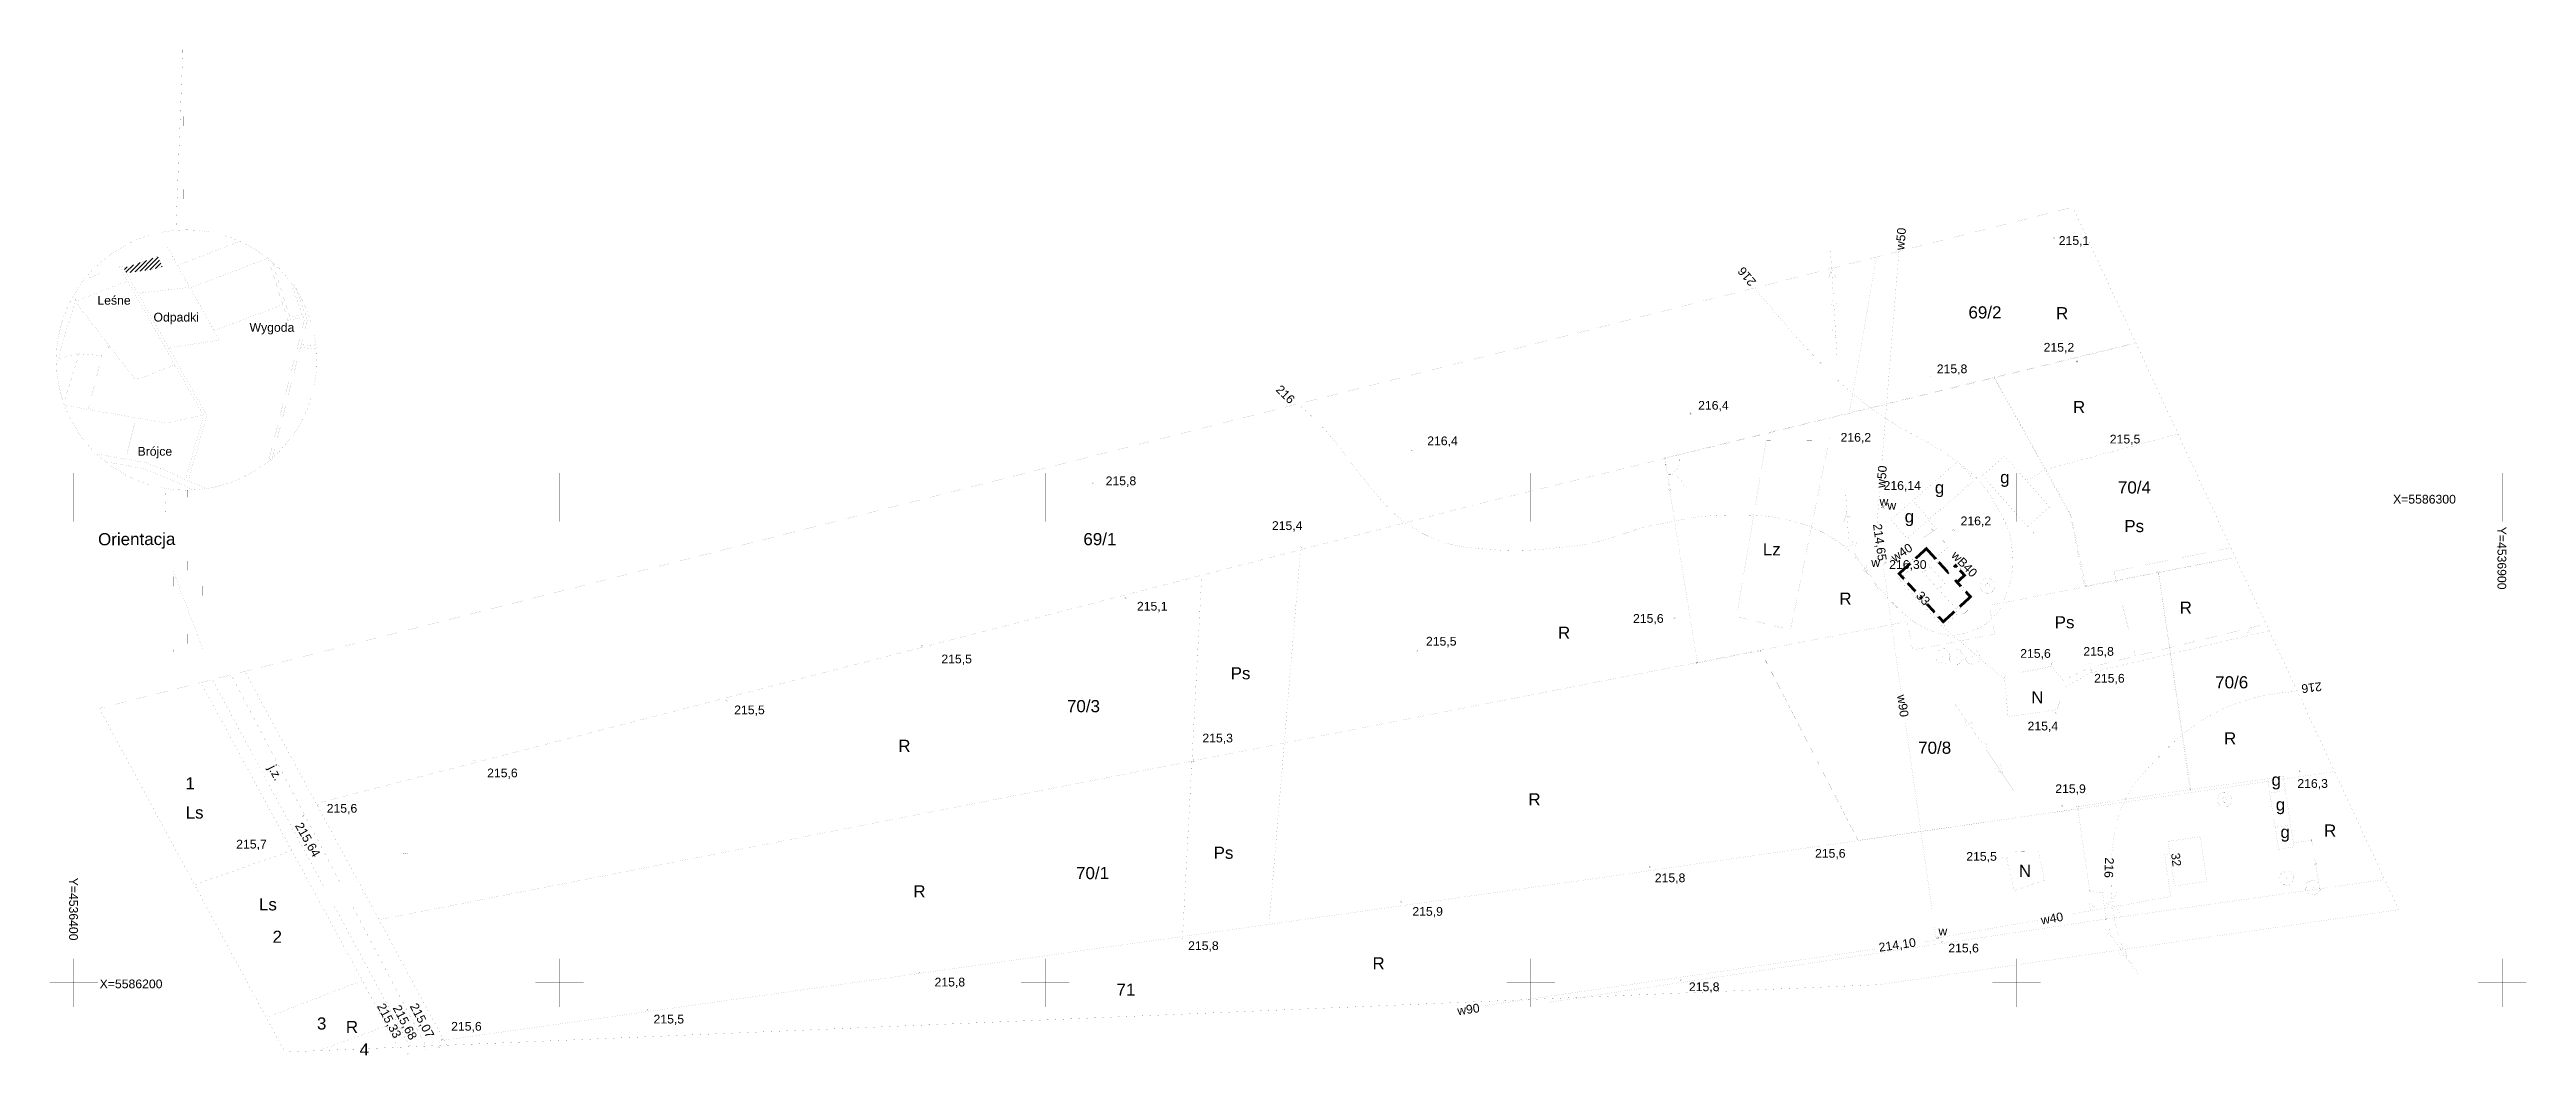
# Model space of a CAD drawing. Extents: x 114 to 624, y 4 to 211.
import ezdxf
from ezdxf.enums import TextEntityAlignment as Align

# ---------------------------------------------------------------- set-up
doc = ezdxf.new("R2010")
doc.units = 0
doc.header["$MEASUREMENT"] = 0
doc.set_wipeout_variables(frame=1)
for name, pattern in [('linia 1x1', [1, 0.5, -0.5]), ('linia 2x1', [1.5, 1, -0.5]), ('linia 4x1', [2.5, 2, -0.5])]:
    doc.linetypes.add(name, pattern=pattern)
for name, color, linetype in [('1x1 linia', 7, 'Continuous'), ('2x1 linia', 7, 'Continuous'), ('A3ramka', 7, 'Continuous'), ('BUN', 7, 'Continuous'), ('BUO', 7, 'Continuous'), ('granice', 7, 'Continuous'), ('opisy 25', 7, 'Continuous'), ('opisy18', 7, 'Continuous'), ('płoty', 7, 'Continuous'), ('siatka', 7, 'Continuous'), ('symbole', 7, 'Continuous'), ('sytuacja', 7, 'Continuous'), ('uzbrojenia', 7, 'Continuous'), ('użytki', 7, 'Continuous'), ('warstwice', 7, 'Continuous'), ('zakres', 7, 'Continuous')]:
    doc.layers.add(name, color=color, linetype=linetype)
doc.styles.add('GENERATED_STYLE_1', font='ARIAL.ttf')
doc.linetypes.add('FENCELINE0', pattern='A,0,[1,mapa Lśne Odpadki1.Shx,S=0.059524,R=0,X=0,Y=0],-7.51,0', length=7.51)

msp = doc.modelspace()

# ---------------------------------------------------------------- texts
at = {"layer": 'A3ramka', "color": 7, "insert": (123.61515, 108.599233), "char_height": 2.5, "width": 16.35, "attachment_point": 7, "rotation": 0.26138415, "style": 'GENERATED_STYLE_1'}
msp.add_mtext('{\\fArial Europa Środkowa|b0|i0|c0|p34;Orientacja}', dxfattribs=at)
at = {"layer": 'opisy 25', "color": 1, "char_height": 2.5, "attachment_point": 7, "style": 'GENERATED_STYLE_1'}
for s, insert, width in [('{\\fArial Europa Środkowa|b0|i0|c0|p34;69/2}', (508.727604, 156.05406), 7.05), ('{\\fArial Europa Środkowa|b0|i0|c0|p34;R}', (526.75422, 155.913287), 2.625), ('{\\fArial Europa Środkowa|b0|i0|c0|p34;R}', (530.244329, 136.575596), 2.625), ('{\\fArial Europa Środkowa|b0|i0|c0|p34;g}', (515.246259, 121.373538), 2.025), ('{\\fArial Europa Środkowa|b0|i0|c0|p34;70/4}', (539.504227, 119.999303), 7.05), ('{\\fArial Europa Środkowa|b0|i0|c0|p34;g}', (501.807337, 119.266984), 2.025), ('{\\fArial Europa Środkowa|b0|i0|c0|p34;g}', (495.595302, 113.306712), 2.025), ('{\\fArial Europa Środkowa|b0|i0|c0|p34;Ps}', (540.815503, 112.032303), 4.2), ('{\\fArial Europa Środkowa|b0|i0|c0|p34;69/1}', (326.484045, 109.340283), 7.05), ('{\\fArial Europa Środkowa|b0|i0|c0|p34;Lz}', (466.380828, 107.262534), 3.825), ('{\\fArial Europa Środkowa|b0|i0|c0|p34;R}', (482.141248, 97.125305), 2.625), ('{\\fArial Europa Środkowa|b0|i0|c0|p34;R}', (552.207885, 95.269772), 2.625), ('{\\fArial Europa Środkowa|b0|i0|c0|p34;R}', (424.203091, 90.096771), 2.625), ('{\\fArial Europa Środkowa|b0|i0|c0|p34;Ps}', (526.485567, 92.216701), 4.2), ('{\\fArial Europa Środkowa|b0|i0|c0|p34;Ps}', (356.808058, 81.710279), 4.2), ('{\\fArial Europa Środkowa|b0|i0|c0|p34;70/6}', (559.533812, 79.851947), 7.05), ('{\\fArial Europa Środkowa|b0|i0|c0|p34;70/3}', (323.106532, 74.935135), 7.05), ('{\\fArial Europa Środkowa|b0|i0|c0|p34;N}', (521.653521, 76.780824), 2.625), ('{\\fArial Europa Środkowa|b0|i0|c0|p34;R}', (288.371569, 66.792669), 2.625), ('{\\fArial Europa Środkowa|b0|i0|c0|p34;70/8}', (498.373678, 66.366324), 7.05), ('{\\fArial Europa Środkowa|b0|i0|c0|p34;R}', (561.347352, 68.321227), 2.625), ('{\\fArial Europa Środkowa|b0|i0|c0|p34;1}', (141.601793, 59.05452), 2.025), ('{\\fArial Europa Środkowa|b0|i0|c0|p34;g}', (571.127996, 59.054707), 2.025), ('{\\fArial Europa Środkowa|b0|i0|c0|p34;R}', (418.113959, 55.766497), 2.625), ('{\\fArial Europa Środkowa|b0|i0|c0|p34;g}', (572.008758, 53.949681), 2.025), ('{\\fArial Europa Środkowa|b0|i0|c0|p34;Ls}', (141.638445, 53.02335), 3.825), ('{\\fArial Europa Środkowa|b0|i0|c0|p34;R}', (581.941069, 49.341343), 2.625), ('{\\fArial Europa Środkowa|b0|i0|c0|p34;Ps}', (353.299558, 44.735752), 4.2), ('{\\fArial Europa Środkowa|b0|i0|c0|p34;g}', (572.968446, 48.296353), 2.025), ('{\\fArial Europa Środkowa|b0|i0|c0|p34;70/1}', (324.974477, 40.550708), 7.05), ('{\\fArial Europa Środkowa|b0|i0|c0|p34;N}', (519.100402, 41.055491), 2.625), ('{\\fArial Europa Środkowa|b0|i0|c0|p34;Ls}', (156.728406, 34.10368), 3.825), ('{\\fArial Europa Środkowa|b0|i0|c0|p34;68}', (170.843724, 35.53474), 4.05), ('{\\fArial Europa Środkowa|b0|i0|c0|p34;R}', (291.467724, 36.832083), 2.625), ('{\\fArial Europa Środkowa|b0|i0|c0|p34;2}', (159.532573, 27.462927), 2.025), ('{\\fArial Europa Środkowa|b0|i0|c0|p34;R}', (386.006373, 21.989254), 2.625), ('{\\fArial Europa Środkowa|b0|i0|c0|p34;71}', (333.302995, 16.557704), 4.05), ('{\\fArial Europa Środkowa|b0|i0|c0|p34;3}', (168.673753, 9.561023), 2.025), ('{\\fArial Europa Środkowa|b0|i0|c0|p34;R}', (174.625812, 8.87745), 2.625), ('{\\fArial Europa Środkowa|b0|i0|c0|p34;4}', (177.451491, 4.255919), 2.025)]:
    msp.add_mtext(s, dxfattribs=dict(at, insert=insert, width=width))
at = {"layer": 'opisy18', "color": 30, "char_height": 1.8, "attachment_point": 7, "style": 'GENERATED_STYLE_1'}
for s, insert, width, rotation in [('{\\fArial Europa Środkowa|b0|i0|c0|p34;w50}', (495.536995, 170.099798), 4.698, 85.39867349), ('{\\fArial Europa Środkowa|b0|i0|c0|p34;w50}', (491.598818, 121.104647), 4.698, 85.39867349), ('{\\fArial Europa Środkowa|b0|i0|c0|p34;214,65}', (488.72903, 113.615684), 7.992, 277.96730779), ('{\\fArial Europa Środkowa|b0|i0|c0|p34;Y=4536900}', (617.626339, 113.178205), 13.338, 270), ('{\\fArial Europa Środkowa|b0|i0|c0|p34;w40}', (493.578595, 105.823456), 4.698, 33.57031296), ('{\\fArial Europa Środkowa|b0|i0|c0|p34;wB40}', (505.034156, 107.101091), 6.426, 314.15678707), ('{\\fArial Europa Środkowa|b0|i0|c0|p34;33}', (497.775399, 98.862169), 2.916, 312.17050997), ('{\\fArial Europa Środkowa|b0|i0|c0|p34;w90}', (493.998064, 78.441053), 4.698, 277.96730779), ('{\\fArial Europa Środkowa|b0|i0|c0|p34;j.z.}', (158.089037, 63.247597), 3.24, 297.98640168), ('{\\fArial Europa Środkowa|b0|i0|c0|p34;215,64}', (163.796341, 51.438082), 7.992, 299.74673614), ('{\\fArial Europa Środkowa|b0|i0|c0|p34;32}', (550.405196, 45.858342), 2.916, 277.26479046), ('{\\fArial Europa Środkowa|b0|i0|c0|p34;Y=4536400}', (117.624423, 40.878764), 13.338, 270), ('{\\fArial Europa Środkowa|b0|i0|c0|p34;w40}', (523.814765, 31.19985), 4.698, 10.05544231), ('{\\fArial Europa Środkowa|b0|i0|c0|p34;214,10}', (490.438411, 25.288493), 7.992, 8.23763533), ('{\\fArial Europa Środkowa|b0|i0|c0|p34;215,33}', (180.690237, 14.26597), 7.992, 297.78123111), ('{\\fArial Europa Środkowa|b0|i0|c0|p34;215,68}', (183.923508, 13.909827), 7.992, 297.78123111), ('{\\fArial Europa Środkowa|b0|i0|c0|p34;215,07}', (187.444354, 14.271443), 7.992, 297.78123111), ('{\\fArial Europa Środkowa|b0|i0|c0|p34;w90}', (403.618236, 12.519133), 4.698, 8.23763533)]:
    msp.add_mtext(s, dxfattribs=dict(at, insert=insert, width=width, rotation=rotation))
for s, insert, width in [('{\\fArial Europa Środkowa|b0|i0|c0|p34;215,1}', (527.322434, 170.904801), 6.534), ('{\\fArial Europa Środkowa|b0|i0|c0|p34;Leśne}', (123.462386, 158.900501), 7.128), ('{\\fArial Europa Środkowa|b0|i0|c0|p34;Odpadki}', (135.016657, 154.90588), 9.666), ('{\\fArial Europa Środkowa|b0|i0|c0|p34;Wygoda}', (154.792674, 152.796588), 9.666), ('{\\fArial Europa Środkowa|b0|i0|c0|p34;215,2}', (524.20441, 148.909195), 6.534), ('{\\fArial Europa Środkowa|b0|i0|c0|p34;215,8}', (502.204197, 144.470703), 6.534), ('{\\fArial Europa Środkowa|b0|i0|c0|p34;216,4}', (453.066121, 136.953605), 6.534), ('{\\fArial Europa Środkowa|b0|i0|c0|p34;Brójce}', (131.737853, 127.271136), 7.344), ('{\\fArial Europa Środkowa|b0|i0|c0|p34;216,4}', (397.28252, 129.638027), 6.534), ('{\\fArial Europa Środkowa|b0|i0|c0|p34;216,2}', (482.390455, 130.35966), 6.534), ('{\\fArial Europa Środkowa|b0|i0|c0|p34;215,5}', (537.82936, 129.997248), 6.534), ('{\\fArial Europa Środkowa|b0|i0|c0|p34;215,8}', (331.074045, 121.394149), 6.534), ('{\\fArial Europa Środkowa|b0|i0|c0|p34;216,14}', (491.245113, 120.435336), 7.992), ('{\\fArial Europa Środkowa|b0|i0|c0|p34;w}', (490.411958, 117.543041), 1.782), ('{\\fArial Europa Środkowa|b0|i0|c0|p34;w}', (492.026895, 116.677602), 1.782), ('{\\fArial Europa Środkowa|b0|i0|c0|p34;X=5586300}', (596.154489, 117.926162), 13.392), ('{\\fArial Europa Środkowa|b0|i0|c0|p34;215,4}', (365.308357, 112.178005), 6.534), ('{\\fArial Europa Środkowa|b0|i0|c0|p34;216,2}', (507.103261, 113.15099), 6.534), ('{\\fArial Europa Środkowa|b0|i0|c0|p34;w}', (488.718348, 104.910307), 1.782), ('{\\fArial Europa Środkowa|b0|i0|c0|p34;216,30}', (492.404962, 104.160936), 7.992), ('{\\fArial Europa Środkowa|b0|i0|c0|p34;215,1}', (337.508937, 95.568669), 6.534), ('{\\fArial Europa Środkowa|b0|i0|c0|p34;215,6}', (439.660326, 93.047198), 6.534), ('{\\fArial Europa Środkowa|b0|i0|c0|p34;215,5}', (297.240572, 84.700899), 6.534), ('{\\fArial Europa Środkowa|b0|i0|c0|p34;215,5}', (397.025714, 88.353446), 6.534), ('{\\fArial Europa Środkowa|b0|i0|c0|p34;215,6}', (519.384814, 85.844163), 6.534), ('{\\fArial Europa Środkowa|b0|i0|c0|p34;215,8}', (532.374605, 86.263548), 6.534), ('{\\fArial Europa Środkowa|b0|i0|c0|p34;215,6}', (534.598091, 80.724266), 6.534), ('{\\fArial Europa Środkowa|b0|i0|c0|p34;215,5}', (254.586616, 74.208875), 6.534), ('{\\fArial Europa Środkowa|b0|i0|c0|p34;215,4}', (520.897579, 70.884837), 6.534), ('{\\fArial Europa Środkowa|b0|i0|c0|p34;215,3}', (350.987326, 68.415713), 6.534), ('{\\fArial Europa Środkowa|b0|i0|c0|p34;215,6}', (203.715643, 61.224761), 6.534), ('{\\fArial Europa Środkowa|b0|i0|c0|p34;216,3}', (576.444427, 59.054257), 6.534), ('{\\fArial Europa Środkowa|b0|i0|c0|p34;215,9}', (526.603017, 57.969447), 6.534), ('{\\fArial Europa Środkowa|b0|i0|c0|p34;215,6}', (170.677707, 53.935691), 6.534), ('{\\fArial Europa Środkowa|b0|i0|c0|p34;215,7}', (152.047889, 46.555171), 6.534), ('{\\fArial Europa Środkowa|b0|i0|c0|p34;215,6}', (477.129253, 44.658394), 6.534), ('{\\fArial Europa Środkowa|b0|i0|c0|p34;215,5}', (508.277196, 44.0334), 6.534), ('{\\fArial Europa Środkowa|b0|i0|c0|p34;215,8}', (444.145939, 39.623755), 6.534), ('{\\fArial Europa Środkowa|b0|i0|c0|p34;215,9}', (394.222439, 32.702052), 6.534), ('{\\fArial Europa Środkowa|b0|i0|c0|p34;215,8}', (348.05412, 25.646236), 6.534), ('{\\fArial Europa Środkowa|b0|i0|c0|p34;w}', (502.545734, 28.989104), 1.782), ('{\\fArial Europa Środkowa|b0|i0|c0|p34;215,6}', (504.572488, 25.150878), 6.534), ('{\\fArial Europa Środkowa|b0|i0|c0|p34;X=5586200}', (123.933401, 18.074985), 13.392), ('{\\fArial Europa Środkowa|b0|i0|c0|p34;215,8}', (295.838911, 18.13982), 6.534), ('{\\fArial Europa Środkowa|b0|i0|c0|p34;215,8}', (451.16711, 17.170994), 6.534), ('{\\fArial Europa Środkowa|b0|i0|c0|p34;215,6}', (196.303642, 9.028168), 6.534), ('{\\fArial Europa Środkowa|b0|i0|c0|p34;215,5}', (237.976885, 10.515173), 6.534)]:
    msp.add_mtext(s, dxfattribs=dict(at, insert=insert, width=width))
at = {"layer": 'warstwice', "color": 6, "char_height": 1.8, "width": 4.374, "attachment_point": 7, "style": 'GENERATED_STYLE_1'}
for insert, rotation in [((465.151587, 163.710221), 130.13471599), ((365.938138, 141.241802), 316.03936857), ((581.348634, 81.201348), 187.11660205), ((536.856355, 45.073828), 267.27042684)]:
    msp.add_mtext('{\\fArial Europa Środkowa|b0|i0|c0|p34;216}', dxfattribs=dict(at, insert=insert, rotation=rotation))

# ---------------------------------------------------------------- blocks, each defined once
blk = doc.blocks.new('HATCH_2', base_point=(128.85, 166.45))
at = {"layer": 'opisy18'}
h = blk.add_hatch(dxfattribs=at)
h.set_pattern_fill('ANSI31', color=30, scale=5, style=0, pattern_type=0)
h.paths.add_polyline_path([(128.85, 166.45), (135.94, 168.85), (136.81, 166.74), (134.24, 166.09), (129.41, 165.47)], flags=0)
blk = doc.blocks.new('HATCH_3', base_point=(168.526664, 56.155878))
at = {"layer": 'sytuacja', "color": 1, "style": 'GENERATED_STYLE_1', "oblique": -0.000003}
blk.add_text('16\xa0435,59 m', height=0.15, dxfattribs=at).set_placement((187.509933, 45.729564), align=Align.RIGHT)
blk.add_text('2', height=0.100005, dxfattribs=at).set_placement((187.518977, 45.779559))
blk = doc.blocks.new('WALL_21', base_point=(508.75, 98.76))
for points in [[(509.55, 98.73), (508.75, 98.76), (506.75, 96.93), (506.97, 96.7), (506.93, 96.66), (507.1, 96.47)], [(506.08, 95.54), (505.91, 95.72), (505.87, 95.68), (505.65, 95.92), (503.56, 94), (503.52, 93.2)]]:
    blk.add_hatch(color=7).paths.add_polyline_path(points, flags=0)
at = {"color": 1, "linetype": 'Continuous', "const_width": 0.009}
for points in [[(506.75, 96.93), (505.65, 95.92)], [(506.08, 95.54), (507.1, 96.47)]]:
    blk.add_lwpolyline(points, dxfattribs=at)
at = {"color": 7, "linetype": 'Continuous', "const_width": 0.009}
for points in [[(508.75, 98.76), (506.75, 96.93)], [(506.75, 96.93), (506.97, 96.7)], [(507.1, 96.47), (509.55, 98.73)], [(503.52, 93.2), (506.08, 95.54)], [(505.65, 95.92), (503.56, 94)], [(505.65, 95.92), (505.87, 95.68)], [(505.87, 95.68), (505.91, 95.72)], [(505.91, 95.72), (506.08, 95.54)], [(506.97, 96.7), (506.93, 96.66)], [(506.93, 96.66), (507.1, 96.47)]]:
    blk.add_lwpolyline(points, dxfattribs=at)
blk = doc.blocks.new('WALL_22', base_point=(505.76, 102.02))
for points in [[(506.18, 102.4), (505.76, 102.02), (506.96, 100.71), (507.2, 100.92), (507.24, 100.88), (507.42, 101.05)], [(508.35, 100.03), (508.17, 99.86), (508.21, 99.82), (507.97, 99.6), (508.75, 98.76), (509.55, 98.73)]]:
    blk.add_hatch(color=7).paths.add_polyline_path(points, flags=0)
at = {"color": 7, "linetype": 'Continuous', "const_width": 0.009}
for points in [[(506.18, 102.4), (505.76, 102.02)], [(505.76, 102.02), (506.96, 100.71)], [(506.4, 102.16), (506.18, 102.4)], [(507.42, 101.05), (506.78, 101.74)], [(506.96, 100.71), (507.2, 100.92)], [(507.2, 100.92), (507.24, 100.88)], [(507.24, 100.88), (507.42, 101.05)], [(507.97, 99.6), (508.21, 99.82)], [(507.97, 99.6), (508.75, 98.76)], [(508.17, 99.86), (508.35, 100.03)], [(508.21, 99.82), (508.17, 99.86)], [(509.55, 98.73), (508.35, 100.03)]]:
    blk.add_lwpolyline(points, dxfattribs=at)
at = {"color": 1, "linetype": 'Continuous', "const_width": 0.009}
for points in [[(506.96, 100.71), (507.97, 99.6)], [(508.35, 100.03), (507.42, 101.05)]]:
    blk.add_lwpolyline(points, dxfattribs=at)
blk = doc.blocks.new('WALL_23', base_point=(500.04, 108.25))
for points in [[(500.07, 109.06), (500.04, 108.25), (501.8, 106.33), (502.04, 106.55), (502.08, 106.5), (502.26, 106.67)], [(502.79, 106.1), (502.61, 105.93), (502.65, 105.88), (502.41, 105.67), (504.52, 103.37), (504.56, 104.17)]]:
    blk.add_hatch(color=7).paths.add_polyline_path(points, flags=0)
at = {"color": 7, "linetype": 'Continuous', "const_width": 0.009}
for points in [[(500.04, 108.25), (501.8, 106.33)], [(502.26, 106.67), (500.07, 109.06)], [(501.8, 106.33), (502.04, 106.55)], [(502.04, 106.55), (502.08, 106.5)], [(502.08, 106.5), (502.26, 106.67)], [(502.41, 105.67), (502.65, 105.88)], [(502.41, 105.67), (504.52, 103.37)], [(502.61, 105.93), (502.79, 106.1)], [(502.65, 105.88), (502.61, 105.93)], [(504.56, 104.17), (502.79, 106.1)]]:
    blk.add_lwpolyline(points, dxfattribs=at)
at = {"color": 1, "linetype": 'Continuous', "const_width": 0.009}
for points in [[(501.8, 106.33), (502.41, 105.67)], [(502.79, 106.1), (502.26, 106.67)]]:
    blk.add_lwpolyline(points, dxfattribs=at)
blk = doc.blocks.new('WALL_24', base_point=(504.52, 103.37))
for points in [[(504.56, 104.17), (504.52, 103.37), (504.82, 103.64), (504.6, 103.88), (504.63, 103.9), (504.46, 104.08)], [(505.51, 105.05), (505.68, 104.87), (505.71, 104.89), (505.93, 104.65), (506.05, 104.77), (506.09, 105.58)]]:
    blk.add_hatch(color=7).paths.add_polyline_path(points, flags=0)
at = {"color": 7, "linetype": 'Continuous', "const_width": 0.009}
for points in [[(504.63, 103.9), (504.46, 104.08)], [(504.52, 103.37), (504.82, 103.64)], [(504.6, 103.88), (504.63, 103.9)], [(504.82, 103.64), (504.6, 103.88)], [(506.09, 105.58), (505.51, 105.05)], [(505.68, 104.87), (505.51, 105.05)], [(505.71, 104.89), (505.68, 104.87)], [(505.93, 104.65), (505.71, 104.89)], [(505.93, 104.65), (506.05, 104.77)]]:
    blk.add_lwpolyline(points, dxfattribs=at)
blk = doc.blocks.new('WALL_25', base_point=(506.05, 104.77))
for points in [[(506.09, 105.58), (506.05, 104.77), (506.15, 104.67), (506.38, 104.89), (506.42, 104.84), (506.61, 105.01)], [(507.14, 104.44), (506.95, 104.27), (506.99, 104.22), (506.76, 104.01), (507.51, 103.18), (508.32, 103.15)]]:
    blk.add_hatch(color=7).paths.add_polyline_path(points, flags=0)
at = {"color": 7, "linetype": 'Continuous', "const_width": 0.009}
for points in [[(506.05, 104.77), (506.15, 104.67)], [(506.61, 105.01), (506.09, 105.58)], [(506.15, 104.67), (506.38, 104.89)], [(506.38, 104.89), (506.42, 104.84)], [(506.42, 104.84), (506.61, 105.01)], [(506.76, 104.01), (506.99, 104.22)], [(506.76, 104.01), (507.51, 103.18)], [(506.95, 104.27), (507.14, 104.44)], [(506.99, 104.22), (506.95, 104.27)], [(508.32, 103.15), (507.14, 104.44)]]:
    blk.add_lwpolyline(points, dxfattribs=at)
at = {"color": 1, "linetype": 'Continuous', "const_width": 0.009}
for points in [[(506.15, 104.67), (506.76, 104.01)], [(507.14, 104.44), (506.61, 105.01)]]:
    blk.add_lwpolyline(points, dxfattribs=at)
blk = doc.blocks.new('WALL_26', base_point=(494.85, 103.49))
for points in [[(497.62, 106.81), (497.79, 106.62), (497.83, 106.66), (498.05, 106.43), (500.04, 108.25), (500.07, 109.06)], [(494.05, 103.53), (494.85, 103.49), (496.94, 105.41), (496.73, 105.65), (496.77, 105.69), (496.6, 105.87)]]:
    blk.add_hatch(color=7).paths.add_polyline_path(points, flags=0)
at = {"color": 7, "linetype": 'Continuous', "const_width": 0.009}
for points in [[(500.07, 109.06), (497.62, 106.81)], [(498.05, 106.43), (500.04, 108.25)], [(496.6, 105.87), (494.05, 103.53)], [(494.85, 103.49), (496.94, 105.41)], [(496.77, 105.69), (496.6, 105.87)], [(496.73, 105.65), (496.77, 105.69)], [(496.94, 105.41), (496.73, 105.65)], [(497.79, 106.62), (497.62, 106.81)], [(497.83, 106.66), (497.79, 106.62)], [(498.05, 106.43), (497.83, 106.66)]]:
    blk.add_lwpolyline(points, dxfattribs=at)
at = {"color": 1, "linetype": 'Continuous', "const_width": 0.009}
for points in [[(497.62, 106.81), (496.6, 105.87)], [(496.94, 105.41), (498.05, 106.43)]]:
    blk.add_lwpolyline(points, dxfattribs=at)
blk = doc.blocks.new('WALL_27', base_point=(497.31, 100.81))
for points in [[(495.26, 102.21), (495.44, 102.38), (495.4, 102.42), (495.64, 102.64), (494.85, 103.49), (494.05, 103.53)], [(496.89, 100.43), (497.31, 100.81), (496.45, 101.75), (496.21, 101.54), (496.17, 101.58), (495.99, 101.41)]]:
    blk.add_hatch(color=7).paths.add_polyline_path(points, flags=0)
at = {"color": 7, "linetype": 'Continuous', "const_width": 0.009}
for points in [[(494.05, 103.53), (495.26, 102.21)], [(495.64, 102.64), (494.85, 103.49)], [(495.44, 102.38), (495.26, 102.21)], [(495.64, 102.64), (495.4, 102.42)], [(495.4, 102.42), (495.44, 102.38)], [(496.17, 101.58), (495.99, 101.41)], [(495.99, 101.41), (496.89, 100.43)], [(496.21, 101.54), (496.17, 101.58)], [(496.45, 101.75), (496.21, 101.54)], [(497.31, 100.81), (496.45, 101.75)]]:
    blk.add_lwpolyline(points, dxfattribs=at)
at = {"color": 1, "linetype": 'Continuous', "const_width": 0.009}
for points in [[(495.26, 102.21), (495.99, 101.41)], [(496.45, 101.75), (495.64, 102.64)]]:
    blk.add_lwpolyline(points, dxfattribs=at)
blk = doc.blocks.new('WALL_28', base_point=(501.1, 96.68))
for points in [[(497.61, 99.64), (497.8, 99.81), (497.76, 99.85), (497.99, 100.07), (497.31, 100.81), (496.89, 100.43)], [(499.02, 98.1), (499.21, 98.27), (499.17, 98.32), (499.4, 98.53), (499.01, 98.96), (498.77, 98.75), (498.73, 98.79), (498.55, 98.62)], [(500.68, 96.3), (501.1, 96.68), (500.41, 97.43), (500.18, 97.21), (500.14, 97.26), (499.95, 97.09)]]:
    blk.add_hatch(color=7).paths.add_polyline_path(points, flags=0)
at = {"color": 7, "linetype": 'Continuous', "const_width": 0.009}
for points in [[(496.89, 100.43), (497.61, 99.64)], [(497.99, 100.07), (497.31, 100.81)], [(497.8, 99.81), (497.61, 99.64)], [(497.99, 100.07), (497.76, 99.85)], [(497.76, 99.85), (497.8, 99.81)], [(498.73, 98.79), (498.55, 98.62)], [(498.55, 98.62), (499.02, 98.1)], [(498.77, 98.75), (498.73, 98.79)], [(499.01, 98.96), (498.77, 98.75)], [(499.4, 98.53), (499.01, 98.96)], [(499.21, 98.27), (499.02, 98.1)], [(499.4, 98.53), (499.17, 98.32)], [(499.17, 98.32), (499.21, 98.27)], [(500.14, 97.26), (499.95, 97.09)], [(499.95, 97.09), (500.68, 96.3)], [(500.18, 97.21), (500.14, 97.26)], [(500.41, 97.43), (500.18, 97.21)], [(501.1, 96.68), (500.41, 97.43)]]:
    blk.add_lwpolyline(points, dxfattribs=at)
at = {"color": 1, "linetype": 'Continuous', "const_width": 0.009}
for points in [[(497.61, 99.64), (498.55, 98.62)], [(499.01, 98.96), (497.99, 100.07)], [(499.02, 98.1), (499.95, 97.09)], [(500.41, 97.43), (499.4, 98.53)]]:
    blk.add_lwpolyline(points, dxfattribs=at)
blk = doc.blocks.new('WALL_29', base_point=(503.56, 94))
for points in [[(501.58, 95.31), (501.77, 95.48), (501.73, 95.53), (501.96, 95.74), (501.1, 96.68), (500.68, 96.3)], [(503.52, 93.2), (503.56, 94), (502.77, 94.86), (502.54, 94.64), (502.5, 94.68), (502.31, 94.52)]]:
    blk.add_hatch(color=7).paths.add_polyline_path(points, flags=0)
at = {"color": 7, "linetype": 'Continuous', "const_width": 0.009}
for points in [[(500.68, 96.3), (501.58, 95.31)], [(501.96, 95.74), (501.1, 96.68)], [(501.77, 95.48), (501.58, 95.31)], [(501.96, 95.74), (501.73, 95.53)], [(501.73, 95.53), (501.77, 95.48)], [(502.5, 94.68), (502.31, 94.52)], [(502.31, 94.52), (503.52, 93.2)], [(502.54, 94.64), (502.5, 94.68)], [(502.77, 94.86), (502.54, 94.64)], [(503.56, 94), (502.77, 94.86)]]:
    blk.add_lwpolyline(points, dxfattribs=at)
at = {"color": 1, "linetype": 'Continuous', "const_width": 0.009}
for points in [[(501.58, 95.31), (502.31, 94.52)], [(502.77, 94.86), (501.96, 95.74)]]:
    blk.add_lwpolyline(points, dxfattribs=at)
blk = doc.blocks.new('WALL_30', base_point=(505.98, 101.78))
blk.add_hatch(color=7).paths.add_polyline_path([(506.78, 101.74), (508.32, 103.15), (507.51, 103.18), (506.4, 102.16)], flags=0)
at = {"color": 7, "linetype": 'Continuous', "const_width": 0.009}
for points in [[(507.51, 103.18), (506.4, 102.16)], [(506.78, 101.74), (508.32, 103.15)]]:
    blk.add_lwpolyline(points, dxfattribs=at)
blk = doc.blocks.new('HATCH_1', base_point=(170.183467, 35.15974))
at = {"color": 1, "linetype": 'Continuous', "ltscale": 708.724595}
blk.add_wipeout([(170.183467, 35.15974), (176.221472, 35.15974), (176.221472, 39.40974), (170.183467, 39.40974)], dxfattribs=at).dxf.layer = 'opisy 25'

# ---------------------------------------------------------------- linework, layer by layer
at = {"layer": '1x1 linia', "color": 7, "linetype": 'linia 1x1', "const_width": 0.009}
msp.add_lwpolyline([(483.45715, 108.988151), (484.792627, 109.563101)], dxfattribs=at)
at = {"layer": '2x1 linia', "color": 7, "linetype": 'linia 2x1', "const_width": 0.009}
for points in [[(460.990354, 94.674136), (467.101997, 131.014008)], [(467.101997, 131.014008), (480.020116, 130.909994)], [(480.020116, 130.909994), (472.088099, 91.915302)], [(524.761733, 125.011781), (551.884035, 132.299397)], [(520.628535, 122.65956), (524.761733, 125.011781)], [(520.874788, 113.235517), (523.229402, 110.749965)], [(371.198313, 108.433783), (364.713381, 31.276812)], [(523.229402, 110.749965), (514.037258, 101.538645)], [(538.682953, 104.000386), (562.744476, 108.858293)], [(350.859638, 103.187547), (346.909499, 28.775026)], [(543.083533, 86.51491), (538.682953, 104.000386)], [(507.877596, 95.271792), (512.196779, 99.554917)], [(472.05779, 91.957555), (460.990354, 94.674136)], [(503.492544, 92.490378), (516.186331, 81.71273)], [(506.874752, 95.5926), (507.877596, 95.271792)], [(147.138619, 81.674252), (187.835857, 6.050798)], [(151.000719, 82.655633), (191.10047, 6.188777)]]:
    msp.add_lwpolyline(points, dxfattribs=at)
at = {"layer": 'A3ramka', "color": 7, "linetype": 'Continuous', "const_width": 0.009}
for points in [[(141.059536, 211.480715), (139.636009, 174.255546)], [(141.228983, 174.338441), (141.059536, 211.480715)], [(137.600864, 121.036595), (137.383945, 115.364167)], [(141.948086, 120.702041), (142.10001, 87.400723)], [(137.383945, 115.364167), (146.476018, 115.405646)], [(139.133618, 87.474892), (139.057843, 104.084608)], [(145.231555, 87.843036), (139.057843, 104.084608)], [(145.157332, 104.112434), (145.231555, 87.843036)]]:
    msp.add_lwpolyline(points, dxfattribs=at)
msp.add_lwpolyline([(115.004065, 147.523421, 1), (168.647384, 147.523421, 1)], format="xyb", close=True, dxfattribs=at)
at = {"layer": 'BUN', "color": 4, "linetype": 'Continuous', "const_width": 0.009}
for points in [[(520.874788, 113.235517), (511.571779, 123.714065), (516.112928, 127.745764), (525.415937, 117.267217)], [(494.440004, 102.359941), (503.492544, 92.490378), (506.874752, 95.5926), (497.822212, 105.462163)], [(499.412767, 103.728055), (502.52857, 100.331039), (503.907164, 101.595509), (500.79136, 104.992525)], [(575.059692, 51.785616), (575.76757, 47.209666), (572.575138, 46.715812), (571.86726, 51.291762)]]:
    msp.add_lwpolyline(points, close=True, dxfattribs=at)
at = {"layer": 'BUO', "color": 1, "linetype": 'Continuous', "const_width": 0.009}
for points in [[(492.743664, 114.627878), (506.524664, 126.625878)], [(509.889674, 122.727262), (496.095664, 110.777878)], [(506.524664, 126.625878), (509.889674, 122.727262)], [(497.268935, 118.567665), (500.630681, 114.706443)], [(496.095664, 110.777878), (492.743664, 114.627878)]]:
    msp.add_lwpolyline(points, dxfattribs=at)
for points in [[(573.518454, 61.748677), (573.97285, 58.811312), (570.772348, 58.31621), (570.317951, 61.253575)], [(573.97285, 58.811312), (575.059692, 51.785616), (571.859189, 51.290513), (570.772348, 58.31621)], [(556.480106, 49.322023), (557.792055, 40.109663), (551.142723, 39.16272), (549.830774, 48.375079)]]:
    msp.add_lwpolyline(points, close=True, dxfattribs=at)
at = {"layer": 'granice', "color": 5, "linetype": 'Continuous', "const_width": 0.009}
for points in [[(484.156664, 136.535878), (489.833456, 168.75489)], [(543.225675, 150.987544), (514.036664, 143.845878)], [(514.036664, 143.845878), (484.156664, 136.535878)], [(529.746664, 115.495878), (514.036664, 143.845878)], [(484.156664, 136.535878), (406.446664, 117.525878)], [(406.446664, 117.525878), (168.526664, 56.155878)], [(532.616664, 100.775878), (529.746664, 115.495878)], [(532.616664, 100.775878), (547.876664, 103.755878)], [(547.876664, 103.755878), (563.679415, 106.840327)], [(547.876664, 103.755878), (554.426664, 58.405878)], [(512.986664, 96.945878), (532.616664, 100.775878)], [(514.136664, 91.055878), (512.986664, 96.945878)], [(465.876664, 87.745878), (496.106664, 93.645878)], [(496.106664, 93.645878), (497.256664, 87.755878)], [(181.446664, 32.225878), (465.876664, 87.745878)], [(485.996664, 48.525878), (465.876664, 87.745878)], [(497.256664, 87.755878), (514.136664, 91.055878)], [(168.526664, 56.155878), (153.830189, 83.374617)], [(144.781326, 81.075251), (163.496664, 46.505878)], [(554.426664, 58.405878), (584.112169, 62.738406)], [(168.526664, 56.155878), (181.446664, 32.225878)], [(554.426664, 58.405878), (485.996664, 48.525878)], [(163.496664, 46.505878), (143.474233, 39.410745)], [(163.496664, 46.505878), (178.006664, 19.695878)], [(485.996664, 48.525878), (432.526664, 40.805878)], [(432.526664, 40.805878), (194.836664, 7.405878)], [(537.018538, 32.362213), (581.060008, 38.599601)], [(581.060008, 38.599601), (594.41445, 40.502032)], [(194.836664, 7.405878), (181.446664, 32.225878)], [(422.440244, 15.240649), (537.018538, 32.362213)], [(178.006664, 19.695878), (158.235037, 12.071268)], [(178.006664, 19.695878), (182.986664, 10.345878)], [(182.986664, 10.345878), (169.091834, 5.258581)], [(182.986664, 10.345878), (185.33612, 5.945147)], [(194.836664, 7.405878), (195.395821, 6.37032)]]:
    msp.add_lwpolyline(points, dxfattribs=at)
at = {"layer": 'opisy18', "color": 30, "linetype": 'Continuous', "const_width": 0.009}
for points in [[(121.460669, 164.978102), (144.519838, 174.209431)], [(121.683663, 164.42108), (144.742832, 173.652409)], [(163.092055, 156.400021), (159.271292, 168.335063)], [(127.943941, 166.841191), (145.33798, 136.062017)], [(128.4663, 167.136388), (145.983306, 136.13962)], [(162.67985, 155.719703), (158.699859, 168.152131)], [(166.077402, 155.732915), (163.529238, 162.81451)], [(166.704123, 155.76332), (164.093801, 163.017657)], [(158.707074, 126.680642), (166.077402, 155.732915)], [(159.288651, 126.5331), (166.704123, 155.76332)], [(165.882575, 156.274359), (162.67985, 155.719703)], [(165.780189, 156.865559), (163.092055, 156.400021)], [(165.365344, 150.101865), (168.435093, 149.80987)], [(165.42216, 150.699169), (168.491908, 150.407174)], [(145.33798, 136.062017), (141.644278, 122.971721)], [(145.983306, 136.13962), (142.22173, 122.808781)], [(133.755973, 126.30713), (123.248948, 128.176463)], [(133.176015, 125.120008), (125.097933, 126.557201)], [(143.31762, 120.743285), (133.176015, 125.120008)], [(145.990676, 121.027108), (133.755973, 126.30713)], [(567.322609, 92.466963), (566.096509, 91.431787)], [(566.096509, 91.431787), (567.654711, 91.048484)]]:
    msp.add_lwpolyline(points, dxfattribs=at)
msp.add_lwpolyline([(128.853893, 166.450532), (135.936257, 168.852363), (136.809914, 166.738454), (134.237481, 166.091069), (129.407559, 165.470807)], close=True, dxfattribs=at)
at = {"layer": 'opisy18', "color": 30, "linetype": 'linia 4x1', "const_width": 0.009}
for points in [[(137.829185, 170.884653), (148.555738, 151.624004)], [(139.989052, 166.989481), (152.782683, 172.004974)], [(143.022581, 162.550272), (158.457177, 168.456005)], [(118.87569, 159.577587), (129.674395, 163.779112)], [(118.87569, 159.577587), (115.133346, 147.198007)], [(118.87569, 159.577587), (118.949245, 161.525851)], [(131.131147, 143.683633), (118.87569, 159.577587)], [(131.834926, 161.24229), (143.022581, 162.550272)], [(161.684852, 158.956626), (147.477651, 153.559823)], [(119.676542, 148.796651), (115.133346, 147.726484)], [(119.708469, 148.794284), (116.513466, 138.652628)], [(124.845675, 148.413505), (119.676542, 148.796651)], [(121.58714, 137.343865), (124.409286, 148.445851)], [(125.902844, 150.464156), (124.845675, 148.413505)], [(148.555738, 151.624004), (138.12646, 150.0425)], [(132.077608, 143.630785), (131.131147, 143.683633)], [(139.428566, 146.518868), (132.077608, 143.630785)], [(116.67549, 138.203168), (137.68357, 134.527764)], [(131.412075, 135.624974), (129.294267, 127.100924)], [(137.68357, 134.527764), (145.290591, 136.145873)]]:
    msp.add_lwpolyline(points, dxfattribs=at)
at = {"layer": 'płoty', "color": 1, "linetype": 'FENCELINE0', "const_width": 0.009}
for points in [[(514.060664, 143.958878), (542.438664, 150.884878)], [(514.060664, 143.958878), (446.149664, 127.314878)], [(529.806664, 115.689878), (514.060664, 143.958878)], [(446.149664, 127.314878), (446.432664, 125.913878)], [(446.432664, 125.913878), (447.057664, 121.904878)], [(447.057664, 121.904878), (447.210664, 120.770878)], [(447.210664, 120.770878), (452.903664, 85.138878)], [(532.855664, 100.942878), (529.806664, 115.689878)], [(547.856664, 103.774878), (532.855664, 100.942878)], [(547.856664, 103.774878), (563.679415, 106.840327)], [(554.490664, 59.073878), (547.856664, 103.774878)], [(452.903664, 85.138878), (465.909664, 87.610878)], [(465.909664, 87.610878), (486.010664, 48.548878)], [(554.490664, 59.073878), (570.317951, 61.253575)], [(531.211664, 55.502878), (554.490664, 59.073878)], [(486.010664, 48.548878), (531.254664, 55.052878)], [(531.254664, 55.052878), (531.211664, 55.502878)], [(533.706867, 38.049509), (531.254664, 55.052878)], [(575.638783, 48.042186), (579.407581, 48.577575)], [(579.407581, 48.577575), (581.060008, 38.599601)], [(536.329565, 37.777638), (533.706867, 38.049509)], [(537.018538, 32.362213), (536.329565, 37.777638)], [(581.060008, 38.599601), (537.018538, 32.362213)]]:
    msp.add_lwpolyline(points, dxfattribs=at)
at = {"layer": 'siatka', "color": 5, "linetype": 'Continuous', "const_width": 0.009}
for points in [[(118.616664, 114.225878), (118.616664, 124.225878)], [(218.616664, 114.225878), (218.616664, 124.225878)], [(318.616664, 114.225878), (318.616664, 124.225878)], [(418.616664, 114.225878), (418.616664, 124.225878)], [(518.616664, 114.225878), (518.616664, 124.225878)], [(618.616664, 114.225878), (618.616664, 124.225878)], [(123.616664, 119.225878), (113.616664, 119.225878)], [(213.616664, 119.225878), (223.616664, 119.225878)], [(313.616664, 119.225878), (323.616664, 119.225878)], [(423.616664, 119.225878), (413.616664, 119.225878)], [(513.616664, 119.225878), (523.616664, 119.225878)], [(623.616664, 119.225878), (613.616664, 119.225878)], [(118.616664, 14.225878), (118.616664, 24.225878)], [(218.616664, 14.225878), (218.616664, 24.225878)], [(318.616664, 14.225878), (318.616664, 24.225878)], [(418.616664, 14.225878), (418.616664, 24.225878)], [(518.616664, 14.225878), (518.616664, 24.225878)], [(618.616664, 14.225878), (618.616664, 24.225878)], [(113.616664, 19.225878), (123.616664, 19.225878)], [(223.616664, 19.225878), (213.616664, 19.225878)], [(313.616664, 19.225878), (323.616664, 19.225878)], [(413.616664, 19.225878), (423.616664, 19.225878)], [(523.616664, 19.225878), (513.616664, 19.225878)], [(623.616664, 19.225878), (613.616664, 19.225878)]]:
    msp.add_lwpolyline(points, dxfattribs=at)
at = {"layer": 'symbole', "color": 7, "linetype": 'Continuous', "const_width": 0.009}
for points in [[(480.930099, 160.319121), (480.290694, 170.298658)], [(526.298644, 172.653542), (526.298694, 172.653542)], [(479.926962, 164.358852), (480.549489, 166.259499)], [(481.409485, 164.45384), (480.549489, 166.259499)], [(481.053303, 158.322925), (481.645943, 148.340502)], [(480.554549, 154.190498), (481.406075, 152.380829)], [(482.037501, 154.278538), (481.406075, 152.380829)], [(500.916677, 144.181737), (500.916727, 144.181737)], [(514.060664, 143.958878), (514.060714, 143.958878)], [(531.078597, 147.249847), (531.078647, 147.249847)], [(451.463315, 136.539683), (451.463365, 136.539683)], [(394.08699, 128.929457), (394.08704, 128.929457)], [(480.111762, 131.294796), (480.111812, 131.294796)], [(535.715403, 128.958259), (535.715453, 128.958259)], [(446.149664, 127.314878), (446.149714, 127.314878)], [(446.432664, 125.913878), (446.432714, 125.913878)], [(328.483603, 122.091589), (328.483653, 122.091589)], [(447.057664, 121.904878), (447.057714, 121.904878)], [(447.210664, 120.770878), (447.210714, 120.770878)], [(484.062451, 110.273675), (483.438071, 120.254164)], [(490.836182, 117.311686), (490.836232, 117.311686)], [(483.065397, 114.314912), (483.690785, 116.21462)], [(484.548061, 114.407667), (483.690785, 116.21462)], [(491.306745, 117.242133), (491.306795, 117.242133)], [(505.610936, 112.422875), (505.610986, 112.422875)], [(529.806664, 115.689878), (529.806714, 115.689878)], [(371.277733, 108.963583), (371.277783, 108.963583)], [(484.683712, 108.446339), (490.271944, 100.153471)], [(486.356452, 104.634824), (488.01014, 103.509961)], [(487.58841, 105.464991), (488.01014, 103.509961)], [(491.58894, 105.736451), (491.58899, 105.736451)], [(547.856664, 103.774878), (547.856714, 103.774878)], [(335.177923, 98.447457), (335.177973, 98.447457)], [(532.855664, 100.942878), (532.855714, 100.942878)], [(448.210842, 94.437825), (448.210892, 94.437825)], [(293.170632, 88.666575), (293.170682, 88.666575)], [(395.235005, 87.56747), (395.235055, 87.56747)], [(465.909664, 87.610878), (465.909714, 87.610878)], [(452.903664, 85.138878), (452.903714, 85.138878)], [(525.883798, 84.987548), (525.883848, 84.987548)], [(533.584072, 84.877303), (533.584122, 84.877303)], [(533.996909, 83.609946), (533.996959, 83.609946)], [(253.030075, 77.26337), (253.030125, 77.26337)], [(511.362888, 68.834699), (505.681994, 77.064368)], [(508.424933, 71.783281), (507.981302, 73.733458)], [(509.647502, 72.627213), (507.981302, 73.733458)], [(526.653528, 74.820277), (526.653578, 74.820277)], [(512.485847, 67.179796), (518.034549, 58.860426)], [(201.148253, 65.034959), (201.148303, 65.034959)], [(349.15852, 64.994515), (349.15857, 64.994515)], [(514.140429, 63.360363), (515.788744, 62.227642)], [(515.376324, 64.184657), (515.788744, 62.227642)], [(577.064418, 62.825673), (577.064468, 62.825673)], [(554.490664, 59.073878), (554.490714, 59.073878)], [(165.843904, 53.647457), (165.843954, 53.647457)], [(168.902825, 55.717663), (168.902875, 55.717663)], [(527.993746, 55.696652), (527.993796, 55.696652)], [(531.211664, 55.502878), (531.211714, 55.502878)], [(531.254664, 55.052878), (531.254714, 55.052878)], [(162.753253, 47.11054), (162.753303, 47.11054)], [(475.982417, 47.034754), (475.982467, 47.034754)], [(486.010664, 48.548878), (486.010714, 48.548878)], [(579.407581, 48.577575), (579.407631, 48.577575)], [(443.123224, 43.013517), (443.123274, 43.013517)], [(515.798849, 45.097439), (515.798899, 45.097439)], [(580.222524, 43.656647), (580.222574, 43.656647)], [(391.924561, 35.813145), (391.924611, 35.813145)], [(536.823105, 30.721026), (531.271143, 39.03822)], [(533.706867, 38.049509), (533.706917, 38.049509)], [(536.329565, 37.777638), (536.329615, 37.777638)], [(581.060008, 38.599601), (581.060058, 38.599601)], [(533.931454, 33.715031), (533.518267, 35.671884)], [(535.167026, 34.53981), (533.518267, 35.671884)], [(537.018538, 32.362213), (537.018588, 32.362213)], [(346.813942, 28.295195), (346.813992, 28.295195)], [(502.406463, 28.477255), (502.406513, 28.477255)], [(503.254964, 27.689298), (503.255014, 27.689298)], [(537.961344, 29.076865), (543.791779, 20.952456)], [(540.952726, 26.182501), (541.431945, 24.240763)], [(292.689251, 21.290972), (292.689301, 21.290972)], [(539.745794, 25.316354), (541.431945, 24.240763)], [(449.483025, 19.8188), (449.483075, 19.8188)], [(236.689817, 13.611615), (236.689867, 13.611615)], [(190.898652, 5.416359), (190.898702, 5.416359)], [(193.726857, 5.961317), (193.726907, 5.961317)], [(194.366335, 7.536524), (194.366385, 7.536524)], [(187.324743, 4.544775), (187.324793, 4.544775)]]:
    msp.add_lwpolyline(points, dxfattribs=at)
for points in [[(526.123644, 172.653542, 1), (526.473644, 172.653542, 1)], [(526.173644, 172.653542, 1), (526.423644, 172.653542, 1)], [(526.248644, 172.653542, 1), (526.348644, 172.653542, 1)], [(480.494039, 159.321167, 1), (481.494039, 159.321167, 1)], [(500.741677, 144.181737, 1), (501.091677, 144.181737, 1)], [(500.791677, 144.181737, 1), (501.041677, 144.181737, 1)], [(500.866677, 144.181737, 1), (500.966677, 144.181737, 1)], [(513.885664, 143.958878, 1), (514.235664, 143.958878, 1)], [(513.935664, 143.958878, 1), (514.185664, 143.958878, 1)], [(514.010664, 143.958878, 1), (514.110664, 143.958878, 1)], [(530.903597, 147.249847, 1), (531.253597, 147.249847, 1)], [(530.953597, 147.249847, 1), (531.203597, 147.249847, 1)], [(531.028597, 147.249847, 1), (531.128597, 147.249847, 1)], [(451.288315, 136.539683, 1), (451.638315, 136.539683, 1)], [(451.338315, 136.539683, 1), (451.588315, 136.539683, 1)], [(451.413315, 136.539683, 1), (451.513315, 136.539683, 1)], [(393.91199, 128.929457, 1), (394.26199, 128.929457, 1)], [(393.96199, 128.929457, 1), (394.21199, 128.929457, 1)], [(394.03699, 128.929457, 1), (394.13699, 128.929457, 1)], [(479.936762, 131.294796, 1), (480.286762, 131.294796, 1)], [(479.986762, 131.294796, 1), (480.236762, 131.294796, 1)], [(480.061762, 131.294796, 1), (480.161762, 131.294796, 1)], [(535.540403, 128.958259, 1), (535.890403, 128.958259, 1)], [(535.590403, 128.958259, 1), (535.840403, 128.958259, 1)], [(535.665403, 128.958259, 1), (535.765403, 128.958259, 1)], [(445.974664, 127.314878, 1), (446.324664, 127.314878, 1)], [(446.024664, 127.314878, 1), (446.274664, 127.314878, 1)], [(446.099664, 127.314878, 1), (446.199664, 127.314878, 1)], [(446.257664, 125.913878, 1), (446.607664, 125.913878, 1)], [(446.307664, 125.913878, 1), (446.557664, 125.913878, 1)], [(446.382664, 125.913878, 1), (446.482664, 125.913878, 1)], [(328.308603, 122.091589, 1), (328.658603, 122.091589, 1)], [(328.358603, 122.091589, 1), (328.608603, 122.091589, 1)], [(328.433603, 122.091589, 1), (328.533603, 122.091589, 1)], [(446.882664, 121.904878, 1), (447.232664, 121.904878, 1)], [(446.932664, 121.904878, 1), (447.182664, 121.904878, 1)], [(447.007664, 121.904878, 1), (447.107664, 121.904878, 1)], [(447.035664, 120.770878, 1), (447.385664, 120.770878, 1)], [(447.085664, 120.770878, 1), (447.335664, 120.770878, 1)], [(447.160664, 120.770878, 1), (447.260664, 120.770878, 1)], [(490.586182, 117.311686, 1), (491.086182, 117.311686, 1)], [(490.626182, 117.311686, 1), (491.046182, 117.311686, 1)], [(490.661182, 117.311686, 1), (491.011182, 117.311686, 1)], [(490.711182, 117.311686, 1), (490.961182, 117.311686, 1)], [(490.786182, 117.311686, 1), (490.886182, 117.311686, 1)], [(491.056745, 117.242133, 1), (491.556745, 117.242133, 1)], [(491.096745, 117.242133, 1), (491.516745, 117.242133, 1)], [(491.131745, 117.242133, 1), (491.481745, 117.242133, 1)], [(491.181745, 117.242133, 1), (491.431745, 117.242133, 1)], [(491.256745, 117.242133, 1), (491.356745, 117.242133, 1)], [(505.435936, 112.422875, 1), (505.785936, 112.422875, 1)], [(505.485936, 112.422875, 1), (505.735936, 112.422875, 1)], [(505.560936, 112.422875, 1), (505.660936, 112.422875, 1)], [(529.631664, 115.689878, 1), (529.981664, 115.689878, 1)], [(529.681664, 115.689878, 1), (529.931664, 115.689878, 1)], [(529.756664, 115.689878, 1), (529.856664, 115.689878, 1)], [(371.102733, 108.963583, 1), (371.452733, 108.963583, 1)], [(371.152733, 108.963583, 1), (371.402733, 108.963583, 1)], [(371.227733, 108.963583, 1), (371.327733, 108.963583, 1)], [(482.497903, 108.790436, 1), (483.497903, 108.790436, 1)], [(484.751875, 109.760817, 1), (485.751875, 109.760817, 1)], [(491.33894, 105.736451, 1), (491.83894, 105.736451, 1)], [(491.37894, 105.736451, 1), (491.79894, 105.736451, 1)], [(491.41394, 105.736451, 1), (491.76394, 105.736451, 1)], [(491.46394, 105.736451, 1), (491.71394, 105.736451, 1)], [(491.53894, 105.736451, 1), (491.63894, 105.736451, 1)], [(511.142288, 100.987231, 1), (514.142288, 100.987231, 1)], [(547.681664, 103.774878, 1), (548.031664, 103.774878, 1)], [(547.731664, 103.774878, 1), (547.981664, 103.774878, 1)], [(547.806664, 103.774878, 1), (547.906664, 103.774878, 1)], [(335.002923, 98.447457, 1), (335.352923, 98.447457, 1)], [(335.052923, 98.447457, 1), (335.302923, 98.447457, 1)], [(335.127923, 98.447457, 1), (335.227923, 98.447457, 1)], [(512.142288, 100.987231, 1), (513.142288, 100.987231, 1)], [(532.680664, 100.942878, 1), (533.030664, 100.942878, 1)], [(532.730664, 100.942878, 1), (532.980664, 100.942878, 1)], [(532.805664, 100.942878, 1), (532.905664, 100.942878, 1)], [(448.035842, 94.437825, 1), (448.385842, 94.437825, 1)], [(448.085842, 94.437825, 1), (448.335842, 94.437825, 1)], [(448.160842, 94.437825, 1), (448.260842, 94.437825, 1)], [(292.995632, 88.666575, 1), (293.345632, 88.666575, 1)], [(293.045632, 88.666575, 1), (293.295632, 88.666575, 1)], [(293.120632, 88.666575, 1), (293.220632, 88.666575, 1)], [(395.060005, 87.56747, 1), (395.410005, 87.56747, 1)], [(395.110005, 87.56747, 1), (395.360005, 87.56747, 1)], [(395.185005, 87.56747, 1), (395.285005, 87.56747, 1)], [(465.734664, 87.610878, 1), (466.084664, 87.610878, 1)], [(465.784664, 87.610878, 1), (466.034664, 87.610878, 1)], [(465.859664, 87.610878, 1), (465.959664, 87.610878, 1)], [(452.728664, 85.138878, 1), (453.078664, 85.138878, 1)], [(452.778664, 85.138878, 1), (453.028664, 85.138878, 1)], [(452.853664, 85.138878, 1), (452.953664, 85.138878, 1)], [(503.364189, 86.509078, 1), (503.564189, 86.509078, 1)], [(506.158101, 86.338228, 1), (506.358101, 86.338228, 1)], [(509.522198, 86.281277, 1), (509.722198, 86.281277, 1)], [(525.708798, 84.987548, 1), (526.058798, 84.987548, 1)], [(525.758798, 84.987548, 1), (526.008798, 84.987548, 1)], [(525.833798, 84.987548, 1), (525.933798, 84.987548, 1)], [(533.409072, 84.877303, 1), (533.759072, 84.877303, 1)], [(533.459072, 84.877303, 1), (533.709072, 84.877303, 1)], [(533.534072, 84.877303, 1), (533.634072, 84.877303, 1)], [(533.821909, 83.609946, 1), (534.171909, 83.609946, 1)], [(533.871909, 83.609946, 1), (534.121909, 83.609946, 1)], [(533.946909, 83.609946, 1), (534.046909, 83.609946, 1)], [(252.855075, 77.26337, 1), (253.205075, 77.26337, 1)], [(252.905075, 77.26337, 1), (253.155075, 77.26337, 1)], [(252.980075, 77.26337, 1), (253.080075, 77.26337, 1)], [(526.478528, 74.820277, 1), (526.828528, 74.820277, 1)], [(526.528528, 74.820277, 1), (526.778528, 74.820277, 1)], [(526.603528, 74.820277, 1), (526.703528, 74.820277, 1)], [(511.430977, 68.011732, 1), (512.430977, 68.011732, 1)], [(200.973253, 65.034959, 1), (201.323253, 65.034959, 1)], [(201.023253, 65.034959, 1), (201.273253, 65.034959, 1)], [(201.098253, 65.034959, 1), (201.198253, 65.034959, 1)], [(348.98352, 64.994515, 1), (349.33352, 64.994515, 1)], [(349.03352, 64.994515, 1), (349.28352, 64.994515, 1)], [(349.10852, 64.994515, 1), (349.20852, 64.994515, 1)], [(576.889418, 62.825673, 1), (577.239418, 62.825673, 1)], [(576.939418, 62.825673, 1), (577.189418, 62.825673, 1)], [(577.014418, 62.825673, 1), (577.114418, 62.825673, 1)], [(554.315664, 59.073878, 1), (554.665664, 59.073878, 1)], [(554.365664, 59.073878, 1), (554.615664, 59.073878, 1)], [(554.440664, 59.073878, 1), (554.540664, 59.073878, 1)], [(559.923239, 56.934474, 1), (562.923239, 56.934474, 1)], [(560.923239, 56.934474, 1), (561.923239, 56.934474, 1)], [(165.668904, 53.647457, 1), (166.018904, 53.647457, 1)], [(165.718904, 53.647457, 1), (165.968904, 53.647457, 1)], [(165.793904, 53.647457, 1), (165.893904, 53.647457, 1)], [(168.727825, 55.717663, 1), (169.077825, 55.717663, 1)], [(168.777825, 55.717663, 1), (169.027825, 55.717663, 1)], [(168.852825, 55.717663, 1), (168.952825, 55.717663, 1)], [(527.818746, 55.696652, 1), (528.168746, 55.696652, 1)], [(527.868746, 55.696652, 1), (528.118746, 55.696652, 1)], [(527.943746, 55.696652, 1), (528.043746, 55.696652, 1)], [(531.036664, 55.502878, 1), (531.386664, 55.502878, 1)], [(531.079664, 55.052878, 1), (531.429664, 55.052878, 1)], [(531.086664, 55.502878, 1), (531.336664, 55.502878, 1)], [(531.129664, 55.052878, 1), (531.379664, 55.052878, 1)], [(531.161664, 55.502878, 1), (531.261664, 55.502878, 1)], [(531.204664, 55.052878, 1), (531.304664, 55.052878, 1)], [(162.578253, 47.11054, 1), (162.928253, 47.11054, 1)], [(162.628253, 47.11054, 1), (162.878253, 47.11054, 1)], [(162.703253, 47.11054, 1), (162.803253, 47.11054, 1)], [(475.807417, 47.034754, 1), (476.157417, 47.034754, 1)], [(475.857417, 47.034754, 1), (476.107417, 47.034754, 1)], [(475.932417, 47.034754, 1), (476.032417, 47.034754, 1)], [(485.835664, 48.548878, 1), (486.185664, 48.548878, 1)], [(485.885664, 48.548878, 1), (486.135664, 48.548878, 1)], [(485.960664, 48.548878, 1), (486.060664, 48.548878, 1)], [(579.232581, 48.577575, 1), (579.582581, 48.577575, 1)], [(579.282581, 48.577575, 1), (579.532581, 48.577575, 1)], [(579.357581, 48.577575, 1), (579.457581, 48.577575, 1)], [(442.948224, 43.013517, 1), (443.298224, 43.013517, 1)], [(442.998224, 43.013517, 1), (443.248224, 43.013517, 1)], [(443.073224, 43.013517, 1), (443.173224, 43.013517, 1)], [(515.623849, 45.097439, 1), (515.973849, 45.097439, 1)], [(515.673849, 45.097439, 1), (515.923849, 45.097439, 1)], [(515.748849, 45.097439, 1), (515.848849, 45.097439, 1)], [(574.138312, 40.763402, 1), (574.338312, 40.763402, 1)], [(580.047524, 43.656647, 1), (580.397524, 43.656647, 1)], [(580.097524, 43.656647, 1), (580.347524, 43.656647, 1)], [(580.172524, 43.656647, 1), (580.272524, 43.656647, 1)], [(391.749561, 35.813145, 1), (392.099561, 35.813145, 1)], [(391.799561, 35.813145, 1), (392.049561, 35.813145, 1)], [(391.874561, 35.813145, 1), (391.974561, 35.813145, 1)], [(533.531867, 38.049509, 1), (533.881867, 38.049509, 1)], [(533.581867, 38.049509, 1), (533.831867, 38.049509, 1)], [(533.656867, 38.049509, 1), (533.756867, 38.049509, 1)], [(536.154565, 37.777638, 1), (536.504565, 37.777638, 1)], [(536.204565, 37.777638, 1), (536.454565, 37.777638, 1)], [(536.279565, 37.777638, 1), (536.379565, 37.777638, 1)], [(579.53574, 38.869277, 1), (579.73574, 38.869277, 1)], [(580.885008, 38.599601, 1), (581.235008, 38.599601, 1)], [(580.935008, 38.599601, 1), (581.185008, 38.599601, 1)], [(581.010008, 38.599601, 1), (581.110008, 38.599601, 1)], [(536.843538, 32.362213, 1), (537.193538, 32.362213, 1)], [(536.893538, 32.362213, 1), (537.143538, 32.362213, 1)], [(536.968538, 32.362213, 1), (537.068538, 32.362213, 1)], [(346.638942, 28.295195, 1), (346.988942, 28.295195, 1)], [(346.688942, 28.295195, 1), (346.938942, 28.295195, 1)], [(346.763942, 28.295195, 1), (346.863942, 28.295195, 1)], [(502.156463, 28.477255, 1), (502.656463, 28.477255, 1)], [(502.196463, 28.477255, 1), (502.616463, 28.477255, 1)], [(502.231463, 28.477255, 1), (502.581463, 28.477255, 1)], [(502.281463, 28.477255, 1), (502.531463, 28.477255, 1)], [(502.356463, 28.477255, 1), (502.456463, 28.477255, 1)], [(503.079964, 27.689298, 1), (503.429964, 27.689298, 1)], [(503.129964, 27.689298, 1), (503.379964, 27.689298, 1)], [(503.204964, 27.689298, 1), (503.304964, 27.689298, 1)], [(536.878301, 29.889306, 1), (537.878301, 29.889306, 1)], [(292.514251, 21.290972, 1), (292.864251, 21.290972, 1)], [(292.564251, 21.290972, 1), (292.814251, 21.290972, 1)], [(292.639251, 21.290972, 1), (292.739251, 21.290972, 1)], [(449.308025, 19.8188, 1), (449.658025, 19.8188, 1)], [(449.358025, 19.8188, 1), (449.608025, 19.8188, 1)], [(449.433025, 19.8188, 1), (449.533025, 19.8188, 1)], [(236.514817, 13.611615, 1), (236.864817, 13.611615, 1)], [(236.564817, 13.611615, 1), (236.814817, 13.611615, 1)], [(236.639817, 13.611615, 1), (236.739817, 13.611615, 1)], [(190.723652, 5.416359, 1), (191.073652, 5.416359, 1)], [(190.773652, 5.416359, 1), (191.023652, 5.416359, 1)], [(190.848652, 5.416359, 1), (190.948652, 5.416359, 1)], [(193.551857, 5.961317, 1), (193.901857, 5.961317, 1)], [(193.601857, 5.961317, 1), (193.851857, 5.961317, 1)], [(193.676857, 5.961317, 1), (193.776857, 5.961317, 1)], [(194.191335, 7.536524, 1), (194.541335, 7.536524, 1)], [(194.241335, 7.536524, 1), (194.491335, 7.536524, 1)], [(194.316335, 7.536524, 1), (194.416335, 7.536524, 1)], [(187.149743, 4.544775, 1), (187.499743, 4.544775, 1)], [(187.199743, 4.544775, 1), (187.449743, 4.544775, 1)], [(187.274743, 4.544775, 1), (187.374743, 4.544775, 1)]]:
    msp.add_lwpolyline(points, format="xyb", close=True, dxfattribs=at)
for points in [[(446.745164, 123.909378, 0.414214), (449.264588, 127.322955)], [(450.158741, 121.389955, 0.414214), (446.745164, 123.909378)], [(503.005405, 87.762038, 0.519646), (502.101476, 86.531252)], [(504.582248, 87.256804, 0.60726), (503.005405, 87.762038)], [(504.581513, 85.760805, 0.501748), (504.582248, 87.256804)], [(505.799317, 87.591187, 0.519646), (504.895388, 86.360401)], [(507.37616, 87.085953, 0.60726), (505.799317, 87.591187)], [(507.375425, 85.589954, 0.501748), (507.37616, 87.085953)], [(509.163414, 87.534237, 0.519646), (508.259485, 86.30345)], [(510.740257, 87.029002, 0.60726), (509.163414, 87.534237)], [(510.739522, 85.533003, 0.501748), (510.740257, 87.029002)], [(502.101476, 86.531252, 0.596587), (503.102129, 85.229234)], [(503.102129, 85.229234, 0.547414), (504.581513, 85.760805)], [(504.895388, 86.360401, 0.596587), (505.89604, 85.058383)], [(505.89604, 85.058383, 0.547414), (507.375425, 85.589954)], [(508.259485, 86.30345, 0.596587), (509.260138, 85.001432)], [(509.260138, 85.001432, 0.547414), (510.739522, 85.533003)], [(573.779528, 42.016362, 0.519646), (572.875599, 40.785576)], [(575.356371, 41.511127, 0.60726), (573.779528, 42.016362)], [(575.355636, 40.015128, 0.501748), (575.356371, 41.511127)], [(536.627413, 35.436507, 0.414214), (539.152681, 38.845762)], [(572.875599, 40.785576, 0.596587), (573.876252, 39.483557)], [(573.876252, 39.483557, 0.547414), (575.355636, 40.015128)], [(578.273027, 38.89145, 0.596587), (579.27368, 37.589432)], [(579.176956, 40.122237, 0.519646), (578.273027, 38.89145)], [(580.753799, 39.617002, 0.60726), (579.176956, 40.122237)], [(579.27368, 37.589432, 0.547414), (580.753064, 38.121003)], [(580.753064, 38.121003, 0.501748), (580.753799, 39.617002)], [(540.036669, 32.911239, 0.414214), (536.627413, 35.436507)]]:
    msp.add_lwpolyline(points, format="xyb", dxfattribs=at)
at = {"layer": 'uzbrojenia', "color": 213, "linetype": 'Continuous', "const_width": 0.009}
for points in [[(490.940404, 126.826723), (494.408408, 169.917411)], [(489.922267, 114.17615), (490.468464, 120.962757)], [(490.836182, 117.311686), (490.174661, 117.312201)], [(490.836182, 117.311686), (491.306745, 117.242133)], [(490.009979, 113.549451), (489.922267, 114.17615)], [(502.105602, 112.71586), (497.539854, 109.685791)], [(499.863395, 114.041763), (505.724236, 108.00583)], [(502.105602, 112.71586), (500.526662, 114.616334)], [(504.6585, 109.103405), (499.010314, 104.166831)], [(494.552974, 81.089938), (491.112804, 105.669812)], [(493.008226, 106.678365), (491.144737, 105.441655)], [(510.920158, 102.654679), (511.545579, 102.010574)], [(494.836907, 79.098307), (494.552974, 81.089938)], [(502.12123, 28.002825), (495.764175, 72.594036)], [(549.146515, 45.656806), (550.200751, 45.777147)], [(550.347269, 36.978336), (549.146515, 45.656806)], [(529.839582, 33.34182), (550.347269, 36.978336)], [(502.062294, 28.416225), (523.051803, 32.13818)], [(409.081022, 14.53312), (489.653151, 26.197784)], [(499.343817, 27.600731), (502.12123, 28.002825)]]:
    msp.add_lwpolyline(points, dxfattribs=at)
at = {"layer": 'użytki', "color": 92, "linetype": 'Continuous', "const_width": 0.009}
for points in [[(533.950136, 84.265786), (570.022813, 93.14878)], [(534.039267, 83.178277), (570.668937, 91.754189)], [(516.116016, 82.494629), (525.793054, 84.417601)], [(516.875991, 74.04367), (516.116016, 82.494629)], [(525.793054, 84.417601), (528.224979, 81.533141)], [(528.224979, 81.533141), (533.950136, 84.265786)], [(528.582429, 80.191861), (534.039267, 83.178277)], [(527.003054, 75.497881), (528.582429, 80.191861)], [(516.875991, 74.04367), (527.003054, 75.497881)], [(518.716072, 46.362431), (516.552814, 44.901697)], [(523.194925, 46.301568), (518.716072, 46.362431)], [(524.319717, 40.375425), (523.194925, 46.301568)], [(516.552814, 44.901697), (518.106704, 38.176234)], [(518.106704, 38.176234), (524.319717, 40.375425)]]:
    msp.add_lwpolyline(points, dxfattribs=at)
at = {"layer": 'warstwice', "color": 6, "linetype": 'Continuous', "const_width": 0.009}
for points in [[(506.435488, 126.54824), (505.92903, 126.926351), (505.419731, 127.299193), (504.907238, 127.666414), (504.391201, 128.027664), (503.871268, 128.382592), (503.34709, 128.730847), (502.818314, 129.072078), (502.284645, 129.406002), (501.746294, 129.732939), (501.203736, 130.053531), (500.657454, 130.368423), (500.107928, 130.678261), (499.555637, 130.983689), (499.001062, 131.285352), (498.444684, 131.583896), (497.886982, 131.879966), (497.328493, 132.174335), (496.769986, 132.468332), (496.212295, 132.763433), (495.656255, 133.061113), (495.102697, 133.36285), (494.552457, 133.670118), (494.006367, 133.984394), (493.465231, 134.307098), (492.929251, 134.638538), (492.398075, 134.977999), (491.871332, 135.324732), (491.348651, 135.677985), (490.82966, 136.037006), (490.313988, 136.401045), (489.801264, 136.769349), (489.291115, 137.141169), (488.78318, 137.515766), (488.277401, 137.892923), (487.774115, 138.273088), (487.273683, 138.656751), (486.776469, 139.044404), (486.282833, 139.436538), (485.793136, 139.833641), (485.307598, 140.235966), (484.826193, 140.643352), (484.348867, 141.055594), (483.875568, 141.472487), (483.406244, 141.893827), (482.940836, 142.319406), (482.479184, 142.748976), (482.021029, 143.182244), (481.566105, 143.618916), (481.11415, 144.0587), (480.6649, 144.501301), (480.218092, 144.946426), (479.773461, 145.393783), (479.330744, 145.843077), (478.889678, 146.294014), (478.450011, 146.746317), (478.011654, 147.199876), (477.574629, 147.654701), (477.138957, 148.110806), (476.704662, 148.568202), (476.271768, 149.026901), (475.840296, 149.486916), (475.410269, 149.948259), (474.981712, 150.410941), (474.554646, 150.874976), (474.129095, 151.340375), (473.705082, 151.807151), (473.282629, 152.275315), (472.861759, 152.744881), (472.442496, 153.215859), (472.024862, 153.688263), (471.60888, 154.162105), (471.194568, 154.637392), (470.781873, 155.114075), (470.370694, 155.592069), (469.96093, 156.071284), (469.55248, 156.551635), (469.145243, 157.033034), (468.739118, 157.515394), (468.334004, 157.998626), (467.9298, 158.482645), (467.526404, 158.967362), (467.123717, 159.45269), (466.721635, 159.938543), (466.320059, 160.424832), (465.918888, 160.91147), (465.518019, 161.39837), (465.317667, 161.641891), (465.117353, 161.885445), (465.017206, 162.007231), (464.917064, 162.129021), (464.866994, 162.189917), (464.816925, 162.250813), (464.716788, 162.372607)], [(370.723135, 138.488305), (371.190345, 138.06214), (371.656964, 137.635434), (372.122401, 137.207644), (372.586066, 136.778228), (373.047368, 136.346646), (373.505717, 135.912354), (373.960521, 135.474811), (374.411189, 135.033475), (374.857132, 134.587805), (375.297758, 134.137259), (375.732477, 133.681294), (376.160697, 133.219369), (376.582002, 132.751104), (376.996752, 132.276842), (377.405526, 131.797131), (377.808901, 131.312516), (378.207458, 130.823546), (378.601773, 130.330767), (378.992425, 129.834725), (379.379994, 129.335968), (379.765058, 128.835042), (380.148194, 128.332494), (380.529982, 127.828872), (380.911, 127.324721), (381.291827, 126.820589), (381.673041, 126.317022), (382.055114, 125.814447), (382.438264, 125.312995), (382.822668, 124.812752), (383.208503, 124.313806), (383.595946, 123.816243), (383.985176, 123.320151), (384.376369, 122.825616), (384.769704, 122.332726), (385.165357, 121.841566), (385.563506, 121.352225), (385.964328, 120.864788), (386.368001, 120.379344), (386.774702, 119.895979), (387.18461, 119.414779), (387.597915, 118.935856), (388.015134, 118.459864), (388.437104, 117.987993), (388.864676, 117.521458), (389.298702, 117.061473), (389.740032, 116.609251), (390.189518, 116.166007), (390.64801, 115.732954), (391.116359, 115.311307), (391.595417, 114.902279), (392.085856, 114.506893), (392.587347, 114.125104), (393.099216, 113.756492), (393.620784, 113.400638), (394.151375, 113.057123), (394.690313, 112.725527), (395.236919, 112.40543), (395.790518, 112.096414), (396.350462, 111.798125), (396.91638, 111.510837), (397.488054, 111.235169), (398.065268, 110.971748), (398.647807, 110.721196), (399.235453, 110.48414), (399.827992, 110.261203), (400.425207, 110.053009), (401.026883, 109.860184), (401.632802, 109.683351), (402.242751, 109.523136), (402.856511, 109.380162), (403.473817, 109.254456), (404.094256, 109.144297), (404.717386, 109.047645), (405.342767, 108.962463), (405.96996, 108.88671), (406.598522, 108.818348), (407.228015, 108.755338), (407.857996, 108.695642), (408.488125, 108.637819), (409.118333, 108.582117), (409.7486, 108.529072), (410.378908, 108.479225), (411.009236, 108.433113), (411.639564, 108.391276), (412.269874, 108.354253), (412.900146, 108.322582), (413.530359, 108.296803), (414.160495, 108.277454), (414.790533, 108.265074), (415.420454, 108.260202), (416.050239, 108.263376), (416.679869, 108.275112), (417.309343, 108.295324), (417.938678, 108.323301), (418.567896, 108.358305), (419.197014, 108.399599), (419.826052, 108.446443), (420.455029, 108.4981), (421.083965, 108.55383), (421.712879, 108.612897), (422.341789, 108.67456), (422.970715, 108.738082), (423.599676, 108.802725), (424.228692, 108.86775), (424.857773, 108.932491), (425.486787, 108.997374), (426.115498, 109.063662), (426.743663, 109.132644), (427.371043, 109.205605), (427.997395, 109.283831), (428.62248, 109.368611), (429.246056, 109.461229), (429.867881, 109.562974), (430.487717, 109.675131), (431.105335, 109.798894), (431.7207, 109.934256), (432.333908, 110.080374), (432.945058, 110.236388), (433.554249, 110.401438), (434.161579, 110.574666), (434.767147, 110.755211), (435.371053, 110.942214), (435.973394, 111.134814), (436.57427, 111.332153), (437.17378, 111.53337), (437.772173, 111.737268), (438.370035, 111.941896), (438.968001, 112.145192), (439.566704, 112.345099), (440.166779, 112.539557), (440.768859, 112.726508), (441.373579, 112.903892), (441.981571, 113.069651), (442.593197, 113.222569), (443.207968, 113.364032), (443.825234, 113.49593), (444.444346, 113.620151), (445.064653, 113.738583), (445.685518, 113.853113), (446.306514, 113.965584), (446.927383, 114.077809), (447.547874, 114.191596), (448.167732, 114.308755), (448.786707, 114.431097), (449.404633, 114.559857), (450.022022, 114.691879), (450.639697, 114.821975), (451.258485, 114.944948), (451.87921, 115.0556), (452.502547, 115.149613), (453.128318, 115.227656), (453.756045, 115.292157), (454.385248, 115.345544), (455.01545, 115.390247), (455.64617, 115.428693), (456.27695, 115.463214), (456.90761, 115.494679), (457.538185, 115.522826), (458.168719, 115.547368), (458.799253, 115.568014), (459.429829, 115.584476), (460.060491, 115.596465), (460.69128, 115.603691), (461.322237, 115.605866), (461.953406, 115.6027), (462.584829, 115.593904), (463.216541, 115.579185), (463.848444, 115.558164), (464.480325, 115.530383), (465.111965, 115.495385), (465.743144, 115.452711), (466.373645, 115.401902), (467.003248, 115.342499), (467.631734, 115.274044), (468.258884, 115.196077), (468.884481, 115.108141), (469.508304, 115.009776), (470.130135, 114.900523), (470.749756, 114.779924), (471.366948, 114.647521), (471.981488, 114.502919), (472.593143, 114.346062), (473.201674, 114.177003), (473.80684, 113.995794), (474.408403, 113.802489), (475.006124, 113.597139), (475.599763, 113.379797), (476.189082, 113.150516), (476.773841, 112.909349), (477.353801, 112.656348), (477.92865, 112.391499), (478.497815, 112.114546), (479.060662, 111.825175), (479.616559, 111.523077), (480.164872, 111.207939), (480.704968, 110.879449), (481.236213, 110.537297), (481.757976, 110.181169), (482.269622, 109.810756), (482.770537, 109.425785), (483.260343, 109.026525), (483.738829, 108.613621), (484.205785, 108.187725), (484.661005, 107.749489), (485.104281, 107.299567), (485.535403, 106.838611), (485.954515, 106.367399), (486.362883, 105.887107), (486.761996, 105.398993), (487.153346, 104.904314), (487.538424, 104.404327), (487.91872, 103.90029), (488.295726, 103.393461), (488.670932, 102.885095), (489.04583, 102.376452), (489.421909, 101.868787), (489.800661, 101.363359), (490.183577, 100.861425), (490.572147, 100.364241), (490.967862, 99.873065), (491.371788, 99.388816), (491.783879, 98.911524), (492.203909, 98.441076), (492.631653, 97.977361), (493.066883, 97.520265), (493.509374, 97.069676), (493.9589, 96.625482), (494.415235, 96.187568), (494.878153, 95.755824), (495.347434, 95.330148), (495.823456, 94.911595), (496.307693, 94.503339), (496.801734, 94.108774), (497.307169, 93.731297), (497.825588, 93.374307), (498.358522, 93.041093), (498.906093, 92.73244), (499.466987, 92.446568), (500.039822, 92.181584), (500.623219, 91.935591), (501.215796, 91.706695), (501.816173, 91.493002), (502.423021, 91.293629), (503.035389, 91.115271), (503.652499, 90.968053), (504.273573, 90.862113), (504.897833, 90.807594), (505.52437, 90.812183), (506.15156, 90.870301), (506.777537, 90.971904), (507.400437, 91.106945), (508.018397, 91.265436), (508.629691, 91.441786), (509.232818, 91.637672), (509.826301, 91.855454), (510.40866, 92.097493), (510.978418, 92.366151), (511.534091, 92.663786), (512.073451, 92.992344), (512.592694, 93.352905), (513.087821, 93.746436), (513.555129, 94.173462), (513.99283, 94.63168), (514.39988, 95.117684), (514.77524, 95.628062), (515.117868, 96.159404), (515.427954, 96.708443), (515.70969, 97.27237), (515.96808, 97.848473), (516.208124, 98.434038), (516.434827, 99.026351), (516.652045, 99.623091), (516.85849, 100.223693), (517.051427, 100.828091), (517.228125, 101.436213), (517.385849, 102.047992), (517.521866, 102.663357), (517.633442, 103.28224), (517.717903, 103.904568), (517.774914, 104.530088), (517.807252, 105.158312), (517.817906, 105.788736), (517.809869, 106.420854), (517.78613, 107.054164), (517.749681, 107.688159), (517.703512, 108.322335), (517.650518, 108.956171), (517.589207, 109.588334), (517.511985, 110.216371), (517.410806, 110.837743), (517.277625, 111.449912), (517.107254, 112.051212), (516.902836, 112.642518), (516.669031, 113.225169), (516.410496, 113.800503), (516.131889, 114.369858), (515.837867, 114.934571), (515.53309, 115.495982), (515.222214, 116.055426), (514.909895, 116.614242), (514.599164, 117.173077), (514.28862, 117.730697), (513.976113, 118.28555), (513.659495, 118.836086), (513.336616, 119.380752), (513.005328, 119.917997), (512.66348, 120.446271), (512.308924, 120.964021), (511.939511, 121.469695), (511.553091, 121.961744), (511.147604, 122.438675), (510.72303, 122.900381), (510.28139, 123.348141), (509.824789, 123.783288), (509.355334, 124.207159), (508.875133, 124.621091), (508.386293, 125.02642), (507.890921, 125.424481), (507.641444, 125.621204), (507.391124, 125.816611), (507.26573, 125.913873), (507.140213, 126.010861), (507.077408, 126.059252), (507.014571, 126.107573), (506.951701, 126.155823), (506.888799, 126.204001)], [(538.253443, 45.744713), (538.304798, 46.318392), (538.363077, 46.891577), (538.428434, 47.464216), (538.501023, 48.036254), (538.581, 48.607637), (538.668638, 49.178201), (538.764373, 49.747626), (538.868655, 50.315581), (538.981936, 50.881735), (539.104664, 51.445757), (539.23729, 52.007315), (539.380264, 52.566078), (539.534036, 53.121714), (539.699056, 53.673893), (539.875775, 54.222284), (540.064642, 54.766554), (540.266108, 55.306373), (540.480622, 55.841409), (540.708616, 56.37124), (540.950446, 56.89508), (541.206451, 57.412046), (541.476967, 57.92126), (541.762332, 58.421842), (542.062883, 58.91291), (542.378959, 59.393586), (542.710682, 59.863185), (543.056492, 60.322562), (543.414031, 60.773305), (543.780935, 61.217004), (544.15484, 61.655248), (544.533384, 62.08963), (544.914434, 62.521584), (545.297428, 62.951494), (545.682456, 63.379304), (546.069615, 63.804955), (546.458999, 64.228391), (546.850701, 64.649554), (547.244818, 65.068386), (547.641442, 65.48483), (548.040669, 65.898828), (548.442594, 66.310322), (548.847311, 66.719254), (549.254913, 67.125568), (549.665497, 67.529205), (550.079192, 67.930014), (550.496224, 68.327584), (550.916835, 68.721465), (551.341267, 69.111205), (551.769762, 69.496352), (552.202562, 69.876457), (552.639908, 70.251066), (553.082044, 70.619728), (553.52921, 70.981993), (553.981649, 71.337408), (554.439603, 71.685523), (554.903313, 72.025885), (555.372952, 72.358125), (555.848381, 72.682232), (556.329377, 72.998292), (556.815719, 73.306393), (557.307183, 73.606621), (557.803548, 73.899063), (558.304591, 74.183805), (558.810089, 74.460935), (559.31982, 74.73054), (559.833561, 74.992705), (560.351089, 75.247519), (560.872184, 75.495067), (561.396621, 75.735436), (561.924208, 75.96866), (562.454855, 76.19458), (562.988495, 76.413), (563.52506, 76.623722), (564.064482, 76.826549), (564.606695, 77.021282), (565.15163, 77.207724), (565.69922, 77.385677), (566.249397, 77.554945), (566.802095, 77.715329), (567.357244, 77.866631), (567.914779, 78.008655), (568.474607, 78.141311), (569.036538, 78.264968), (569.600356, 78.380116), (570.165843, 78.487246), (570.732782, 78.586846), (571.300957, 78.679407), (571.870151, 78.765419), (572.440148, 78.845371), (573.01075, 78.919799), (573.58185, 78.989445), (574.153365, 79.055105), (574.725212, 79.117577), (575.297308, 79.177657), (575.583423, 79.20705), (575.86957, 79.236144), (576.012651, 79.250609), (576.155737, 79.265038), (576.298825, 79.279442), (576.37037, 79.286638), (576.441915, 79.293833)], [(538.235643, 45.525723), (538.236344, 45.534591), (538.237048, 45.543459), (538.237753, 45.552326), (538.238459, 45.561194), (538.239167, 45.570061), (538.239877, 45.578929), (538.240588, 45.587796), (538.241301, 45.596663), (538.242016, 45.60553), (538.242732, 45.614397), (538.243449, 45.623264), (538.244169, 45.63213), (538.24489, 45.640997), (538.245612, 45.649864), (538.246337, 45.65873), (538.247062, 45.667596), (538.24779, 45.676463), (538.248519, 45.685329), (538.249249, 45.694195), (538.249982, 45.703061), (538.250715, 45.711926), (538.251451, 45.720792), (538.251819, 45.725225), (538.252188, 45.729658), (538.252372, 45.731874), (538.252557, 45.734091), (538.252742, 45.736307), (538.252834, 45.737415), (538.252927, 45.738523)], [(540.590304, 26.097093), (540.48644, 26.377779), (540.382914, 26.65857), (540.280064, 26.939573), (540.178228, 27.220895), (540.077745, 27.50264), (539.978951, 27.784916), (539.882186, 28.067827), (539.787787, 28.351481), (539.696092, 28.635983), (539.60744, 28.921438), (539.522112, 29.207933), (539.44011, 29.495445), (539.361345, 29.783919), (539.28573, 30.073299), (539.213178, 30.363531), (539.143602, 30.654559), (539.076914, 30.946329), (539.013027, 31.238784), (538.951852, 31.53187), (538.893304, 31.825531), (538.837294, 32.119713), (538.783735, 32.41436), (538.73254, 32.709417), (538.683621, 33.004829), (538.636896, 33.300545), (538.592317, 33.596542), (538.549849, 33.89281), (538.509458, 34.189336), (538.471108, 34.486109), (538.434763, 34.783117), (538.40039, 35.080349), (538.367952, 35.377793), (538.337415, 35.675437), (538.308744, 35.973269), (538.281903, 36.271278), (538.256858, 36.569453), (538.233574, 36.867782), (538.212015, 37.166252), (538.192146, 37.464853), (538.173932, 37.763573), (538.157339, 38.0624), (538.142331, 38.361323), (538.128872, 38.660329), (538.116929, 38.959407), (538.106466, 39.258547), (538.097447, 39.557735), (538.08984, 39.85696), (538.083637, 40.156214)]]:
    msp.add_lwpolyline(points, dxfattribs=at)
at = {"layer": 'zakres', "color": 6, "linetype": 'Continuous', "const_width": 0.009}
for points in [[(123.850768, 75.756682), (530.237233, 179.021712)], [(530.237233, 179.021712), (597.295213, 34.284212)], [(162.073416, 4.961948), (123.850768, 75.756682)], [(490.283645, 18.833762), (597.295213, 34.284212)], [(490.283645, 18.833762), (162.073416, 4.961948)]]:
    msp.add_lwpolyline(points, dxfattribs=at)

# ---------------------------------------------------------------- block references
at = {"color": 7}
for name, p in [('WALL_26', (494.851645, 103.494116)), ('WALL_23', (500.039785, 108.252771)), ('WALL_27', (497.309062, 100.814908)), ('WALL_24', (504.521303, 103.366781)), ('WALL_22', (505.758283, 102.01816)), ('WALL_25', (506.054162, 104.772748)), ('WALL_30', (505.977965, 101.77865)), ('WALL_28', (501.098508, 96.683452)), ('WALL_21', (508.745961, 98.760833)), ('WALL_29', (503.557821, 94.002178))]:
    msp.add_blockref(name, p, dxfattribs=at)
at = {"layer": 'opisy18', "color": 30, "linetype": 'Continuous'}
msp.add_blockref('HATCH_2', (128.853893, 166.450532), dxfattribs=at)
at = {"layer": 'sytuacja', "color": 1, "linetype": 'Continuous'}
msp.add_blockref('HATCH_3', (168.526664, 56.155878), dxfattribs=at)

msp.set_redraw_order([(e.dxf.handle, doc.entitydb.next_handle()) for e in msp.query("TEXT MTEXT ATTDEF DIMENSION ARC_DIMENSION")])  # texts and dimensions are drawn at this point

# ---------------------------------------------------------------- next in the draw order: block references
at = {"layer": 'opisy 25', "color": 1, "linetype": 'Continuous'}
msp.add_blockref('HATCH_1', (170.183467, 35.15974), dxfattribs=at)

doc.saveas('drawing.dxf')
